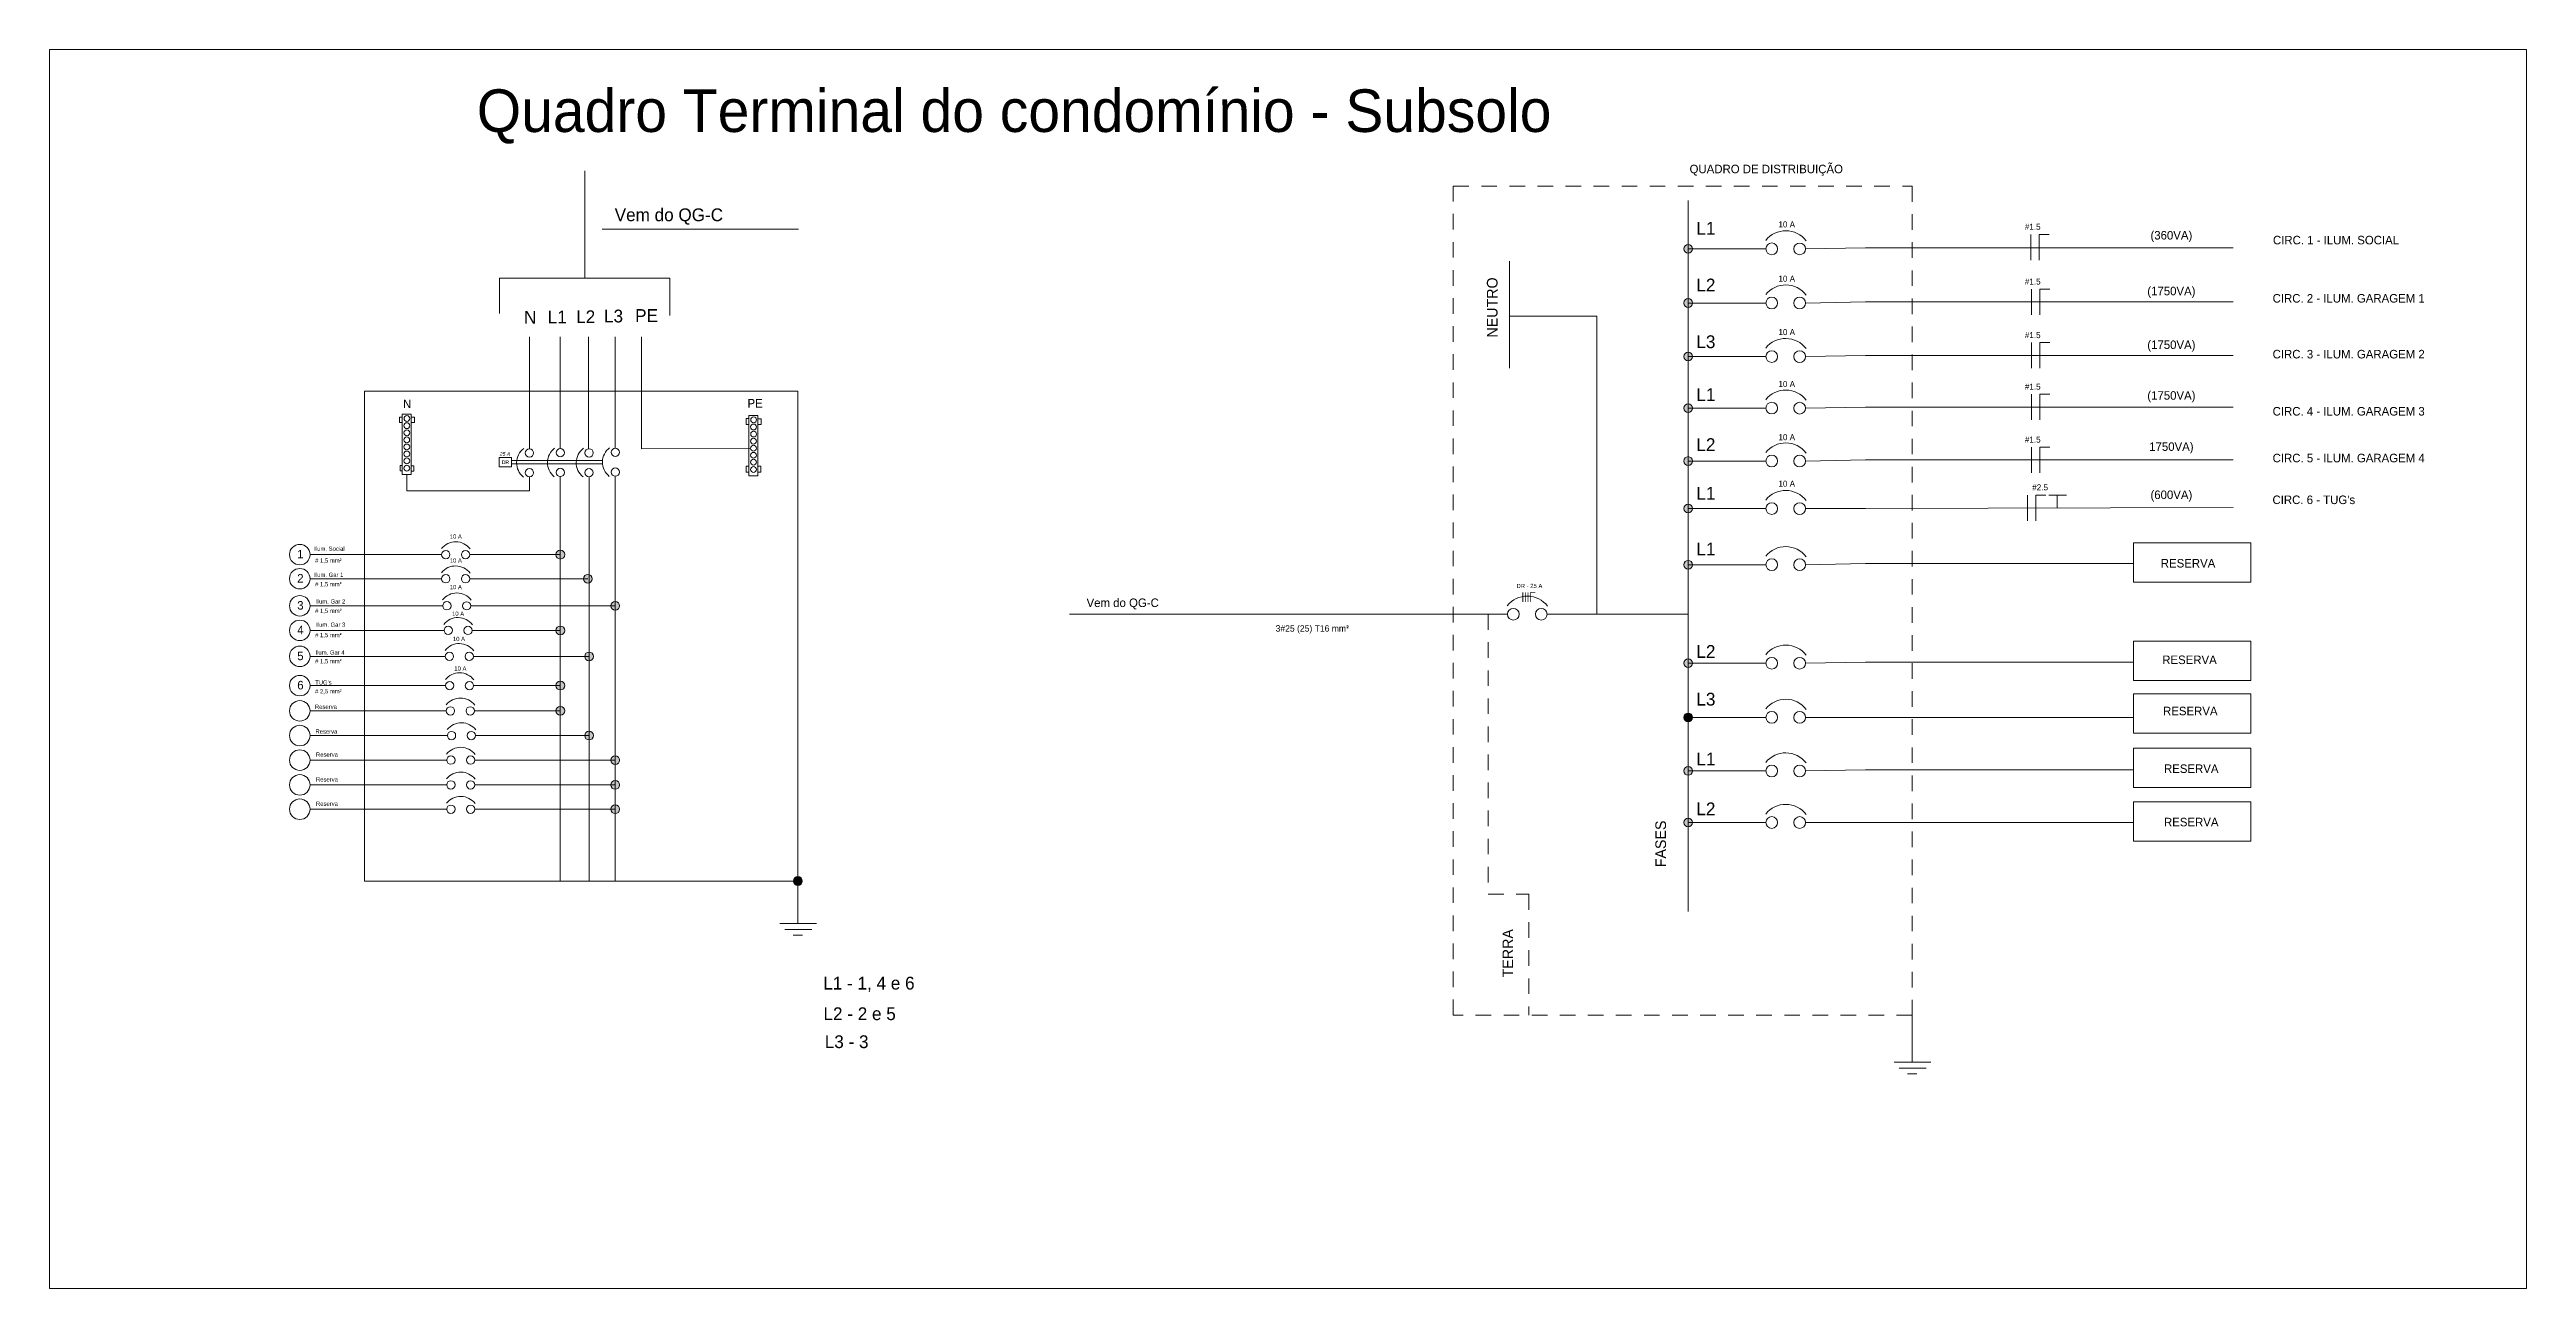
# Model space of a CAD drawing. Header units: millimetres. Extents: x 178 to 457, y 838 to 920.
# Drawn here: x 178.19 to 198.04, y 890.24 to 900.18 of the extents above; entities that cross this region are included whole.
import ezdxf

# ---------------------------------------------------------------- set-up
doc = ezdxf.new("R2010")
doc.units = ezdxf.units.MM
doc.linetypes.add('DASHED', pattern=[0.75, 0.5, -0.25])
doc.linetypes.add('DASHED2', pattern=[0.375, 0.25, -0.125])
doc.layers.add('Unifilar', color=255, linetype='Continuous')

msp = doc.modelspace()

# ---------------------------------------------------------------- texts
at = {"layer": 'Unifilar', "color": 7, "lineweight": 5, "true_color": 0xffffff, "attachment_point": 1}
for s, width, heights, insert, char_height in [('Quadro Terminal do condomínio - Subsolo', 12.694108215, [0.6510979], (181.6115209, 899.856972), 0.341898442), ('\\pxqc;QUADRO DE DISTRIBUIÇÃO', 1.877081336, [0.0878725], (191.0102672, 899.2525552), 0.068379688), ('Vem do QG-C', 1.744831568, [0.0249249], (182.7169772, 898.9022473), 0.102569533), ('L1 ', 0.49046908, [0.0249249], (191.3886468, 898.7943158), 0.10256953), ('10 A', 0.49046908, [0.0249249], (192.0463026, 898.7983317), 0.04850128), ('#1.5', 0.49046908, [0.0249249], (194.0219787, 898.779403), 0.04850128), ('\\pxqc;(360VA)', 1.000254183, [0.0468782], (194.6965353, 898.7211861), 0.068379688), ('\\pxqc;CIRC. 1 - ILUM. SOCIAL', 1.550598349, [0.0468782], (195.7412488, 898.6823503), 0.068379688), ('L2 ', 0.49046908, [0.0249249], (191.3886468, 898.3394378), 0.10256953), ('10 A', 0.49046908, [0.0249249], (192.0463026, 898.3631003), 0.04850128), ('#1.5', 0.49046908, [0.0249249], (194.0219787, 898.3400708), 0.04850128), ('\\pxqc;(1750VA)', 1.000254183, [0.0468782], (194.6965353, 898.2740695), 0.068379688), ('\\pxqc;CIRC. 2 - ILUM. GARAGEM 1', 1.687982696, [0.0094776], (195.7738023, 898.2155574), 0.068379688), ('N', 0.49046908, [0.0249249], (181.9898405, 898.0805365), 0.1025695), ('L1', 0.49046908, [0.0249249], (182.1803639, 898.0830949), 0.10256953), ('L2', 0.49046908, [0.0249249], (182.4081727, 898.0850261), 0.10256953), ('L3', 0.49046908, [0.0249249], (182.6315676, 898.0906945), 0.10256953), ('PE', 0.49046908, [0.0249249], (182.8806001, 898.0944818), 0.10256953), ('10 A', 0.49046908, [0.0249249], (192.0463026, 897.9347924), 0.04850128), ('L3 ', 0.49046908, [0.0249249], (191.3886468, 897.8846347), 0.10256953), ('#1.5', 0.49046908, [0.0249249], (194.0219787, 897.910551), 0.04850128), ('\\pxqc;(1750VA)', 1.000254183, [0.0468782], (194.6965353, 897.8432135), 0.068379688), ('\\pxqc;CIRC. 3 - ILUM. GARAGEM 2', 1.687982696, [0.0094776], (195.7738023, 897.7677808), 0.068379688), ('N', 0.49046908, [0.0249249], (181.0200867, 897.3692391), 0.0683797), ('PE', 0.49046908, [0.0249249], (183.7818224, 897.3740673), 0.06837969), ('L1 ', 0.49046908, [0.0249249], (191.3886468, 897.4608133), 0.10256953), ('10 A', 0.49046908, [0.0249249], (192.0463026, 897.5186085), 0.04850128), ('#1.5', 0.49046908, [0.0249249], (194.0219787, 897.4971584), 0.04850128), ('\\pxqc;(1750VA)', 1.000254183, [0.0468782], (194.6965353, 897.4367431), 0.068379688), ('\\pxqc;CIRC. 4 - ILUM. GARAGEM 3', 1.687982696, [0.0094776], (195.7738023, 897.309768), 0.068379688), ('{\\fArial|b0|i1|c0|p34;25 A}', 0.112736321, [0.0249249], (181.7953327, 896.9477855), 0.029428145), ('L2 ', 0.49046908, [0.0249249], (191.3886468, 897.05949), 0.10256953), ('10 A', 0.49046908, [0.0249249], (192.0463026, 897.0920423), 0.04850128), ('#1.5', 0.49046908, [0.0249249], (194.0219787, 897.073006), 0.04850128), ('\\pxqc;1750VA)', 1.000254183, [0.0468782], (194.6965353, 897.0262093), 0.068379688), ('\\pxqc;CIRC. 5 - ILUM. GARAGEM 4', 1.687982696, [0.0094776], (195.7738023, 896.9346371), 0.068379688), ('DR', 0.49046908, [0.0249249], (181.8109705, 896.8817586), 0.02942814), ('L1 ', 0.49046908, [0.0249249], (191.3886468, 896.6695731), 0.10256953), ('10 A', 0.49046908, [0.0249249], (192.0463026, 896.7191402), 0.04850128), ('#2.5', 0.49046908, [0.0249249], (194.0810332, 896.6896708), 0.04850128), ('\\pxqc;(600VA)', 1.000254183, [0.0468782], (194.6965353, 896.6400646), 0.068379688), ("\\pxqc;CIRC. 6 - TUG's", 0.953596063, [0.1102787], (195.8616366, 896.5998223), 0.068379688), ('1', 0.49046908, [0.0249249], (180.1721179, 896.1640752), 0.0683797), ('Ilum. Social', 0.49046908, [0.0249249], (180.3085423, 896.1907874), 0.034189844), ('10 A', 0.49046908, [0.0249249], (181.3948078, 896.2879129), 0.03418984), ('L1 ', 0.49046908, [0.0249249], (191.3886468, 896.222152), 0.10256953), ('2', 0.49046908, [0.0249249], (180.1721179, 895.9707474), 0.0683797), ('Ilum. Gar 1', 0.49046908, [0.0249249], (180.3085423, 895.9815555), 0.034189844), ('# 1,5 mm²', 0.49046908, [0.0249249], (180.3150437, 896.0960035), 0.03418984), ('10 A', 0.49046908, [0.0249249], (181.3948078, 896.0960736), 0.03418984), ('\\pxqc;RESERVA', 1.083632803, [0.0094776], (194.7883126, 896.0911998), 0.068379688), ('3', 0.49046908, [0.0249249], (180.1721179, 895.753542), 0.0683797), ('# 1,5 mm{\\fISOCPEUR|b0|i0|c0|p34;²}', 0.49046908, [0.0249249], (180.3150437, 895.9059054), 0.034189844), ('Ilum. Gar 2', 0.49046908, [0.0249249], (180.3236531, 895.7676229), 0.034189844), ('10 A', 0.49046908, [0.0249249], (181.3948078, 895.88316), 0.03418984), ('\\pxqc;Vem do QG-C', 1.014360067, [0.0878725], (186.2823542, 895.7741703), 0.068379688), ('DR - 25 A', 0.49046908, [0.0249249], (189.9463957, 895.8918659), 0.03418984), ('4', 0.49046908, [0.0249249], (180.1721179, 895.5566024), 0.0683797), ('# 1,5 mm{\\fISOCPEUR|b0|i0|c0|p34;²}', 0.49046908, [0.0249249], (180.3150437, 895.6925216), 0.034189844), ('Ilum. Gar 3', 0.49046908, [0.0249249], (180.3240245, 895.5816347), 0.034189844), ('10 A', 0.49046908, [0.0249249], (181.4131751, 895.6696161), 0.03418984), ('3#25 (25) T16 mm{\\fISOCPEUR|b0|i0|c0|p34;²}', 1.214119545, [0.0249249], (188.0157176, 895.5599379), 0.051284766), ('5', 0.49046908, [0.0249249], (180.1721179, 895.3481505), 0.0683797), ('# 1,5 mm{\\fISOCPEUR|b0|i0|c0|p34;²}', 0.49046908, [0.0249249], (180.3150437, 895.4984207), 0.034189844), ('Ilum. Gar 4', 0.49046908, [0.0249249], (180.3183733, 895.3586481), 0.034189844), ('10 A', 0.49046908, [0.0249249], (181.4200318, 895.4672797), 0.03418984), ('L2', 0.49046908, [0.0249249], (191.3886468, 895.4005971), 0.10256953), ('# 1,5 mm{\\fISOCPEUR|b0|i0|c0|p34;²}', 0.49046908, [0.0249249], (180.3150437, 895.2887294), 0.034189844), ('10 A', 0.49046908, [0.0249249], (181.4313648, 895.2307103), 0.03418984), ('\\pxqc;RESERVA', 1.114212693, [0.0094776], (194.7847102, 895.3168556), 0.068379688), ('6', 0.49046908, [0.0249249], (180.1721179, 895.1137141), 0.0683797), ('# 2,5 mm²', 0.49046908, [0.0249249], (180.3150437, 895.0472166), 0.03418984), ("TUG's", 0.49046908, [0.0249249], (180.3157166, 895.1177954), 0.03418984), ('L3 ', 0.49046908, [0.0249249], (191.3886468, 895.018302), 0.10256953), ('Reserva', 0.49046908, [0.0249249], (180.3140732, 894.9229406), 0.03418984), ('\\pxqc;RESERVA', 1.110748913, [0.0094776], (194.7929246, 894.9063109), 0.068379688), ('Reserva', 0.49046908, [0.0249249], (180.3180725, 894.7248781), 0.03418984), ('Reserva', 0.49046908, [0.0249249], (180.3223906, 894.5396626), 0.03418984), ('L1 ', 0.49046908, [0.0249249], (191.3886468, 894.538895), 0.10256953), ('\\pxqc;RESERVA', 1.117476746, [0.0094776], (194.7971389, 894.4438589), 0.068379688), ('Reserva', 0.49046908, [0.0249249], (180.3223906, 894.340806), 0.03418984), ('Reserva', 0.49046908, [0.0249249], (180.3223906, 894.1457019), 0.03418984), ('L2 ', 0.49046908, [0.0249249], (191.3886468, 894.1389431), 0.10256953), ('\\pxqc;RESERVA', 1.117476746, [0.0094776], (194.7971389, 894.0157464), 0.068379688), ('L1 - 1, 4 e 6', 3.344974523, [0], (184.3891189, 892.7413947), 0.102569533), ('L2 - 2 e 5', 3.02681262, [0.0249249], (184.3909616, 892.4961475), 0.10256953), ('L3 - 3', 3.486608823, [0.0249249], (184.4012399, 892.271803), 0.10256953)]:
    msp.add_mtext_dynamic_manual_height_columns(s, width=width, gutter_width=3.0654318, heights=heights, dxfattribs=dict(at, insert=insert, char_height=char_height))
at = {"layer": 'Unifilar', "color": 7, "lineweight": 5, "true_color": 0xffffff, "char_height": 0.08547461, "attachment_point": 1, "rotation": 90}
for s, width, insert in [('\\pxqc;NEUTRO', 0.714614359, (189.709094, 897.7505458)), ('\\pxqc;FASES', 0.308453029, (191.0596558, 893.6523793)), ('\\pxqc,t0;TERRA', 0.555182836, (189.8343653, 892.6519113))]:
    msp.add_mtext_dynamic_manual_height_columns(s, width=width, gutter_width=3.0654318, heights=[0.0094776], dxfattribs=dict(at, insert=insert))

# ---------------------------------------------------------------- hatches: boundary and pattern name
at = {"layer": 'Unifilar', "lineweight": 5, "true_color": 0xffffff}
h = msp.add_hatch(color=7, dxfattribs=at)
h.dxf.hatch_style = 1
edge = h.paths.add_edge_path()
edge.add_arc((191.3223397, 898.5779844), 0.0350053, 0, 360)
edge = h.paths.add_edge_path()
edge.add_arc((191.3223397, 898.1437086), 0.0350053, 0, 360)
edge = h.paths.add_edge_path()
edge.add_arc((191.3223397, 897.7141887), 0.0350053, 0, 360)
edge = h.paths.add_edge_path()
edge.add_arc((191.3223397, 897.3007962), 0.0350053, 0, 360)
edge = h.paths.add_edge_path()
edge.add_arc((191.3223397, 896.8766438), 0.0350053, 0, 360)
edge = h.paths.add_edge_path()
edge.add_arc((191.3223397, 896.4954558), 0.0350053, 0, 360)
edge = h.paths.add_edge_path()
edge.add_arc((191.3223397, 896.0452688), 0.0350053, 0, 360)
h = msp.add_hatch(color=7, dxfattribs=at)
h.dxf.hatch_style = 1
edge = h.paths.add_edge_path()
edge.add_arc((182.2811191, 896.1260045), 0.0350053, 0, 360)
edge = h.paths.add_edge_path()
edge.add_arc((182.5014897, 895.9326767), 0.0350053, 0, 360)
edge = h.paths.add_edge_path()
edge.add_arc((182.7218602, 895.7154713), 0.0350053, 0, 360)
edge = h.paths.add_edge_path()
edge.add_arc((182.2811191, 895.5185317), 0.0350053, 0, 360)
edge = h.paths.add_edge_path()
edge.add_arc((182.5113802, 895.3100797), 0.0350053, 0, 360)
edge = h.paths.add_edge_path()
edge.add_arc((182.2811191, 895.0756434), 0.0350053, 0, 360)
edge = h.paths.add_edge_path()
edge.add_arc((182.2811191, 894.8731859), 0.0350053, 0, 360)
edge = h.paths.add_edge_path()
edge.add_arc((182.5113802, 894.6749421), 0.0350053, 0, 360)
edge = h.paths.add_edge_path()
edge.add_arc((182.7218602, 894.4783235), 0.0350053, 0, 360)
edge = h.paths.add_edge_path()
edge.add_arc((182.7218602, 894.2794669), 0.0350053, 0, 360)
edge = h.paths.add_edge_path()
edge.add_arc((182.7218602, 894.0843628), 0.0350053, 0, 360)
h = msp.add_hatch(color=7, dxfattribs=at)
h.dxf.hatch_style = 1
edge = h.paths.add_edge_path()
edge.add_arc((191.3223397, 895.2553941), 0.0350053, 0, 360)
edge = h.paths.add_edge_path()
edge.add_arc((191.3223397, 894.3915985), 0.0350053, 0, 360)
edge = h.paths.add_edge_path()
edge.add_arc((191.3223397, 893.9782059), 0.0350053, 0, 360)
h = msp.add_hatch(color=7, dxfattribs=at)
h.dxf.hatch_style = 1
edge = h.paths.add_edge_path()
edge.add_arc((191.3223397, 894.8211183), 0.0350053, 0, 360)
h = msp.add_hatch(color=7, dxfattribs=at)
h.dxf.hatch_style = 1
edge = h.paths.add_edge_path()
edge.add_arc((184.1858818, 893.5089848), 0.0350053, 0, 360)

# ---------------------------------------------------------------- linework, layer by layer
at = {"layer": 'Unifilar', "color": 7, "lineweight": 5, "true_color": 0xffffff}
for p, q in [((198.0431871, 900.1763273), (178.1863021, 900.1763273)), ((178.1863021, 890.2416633), (178.1863021, 900.1763273)), ((198.0431871, 890.2416633), (198.0431871, 900.1763273)), ((182.4763753, 898.3439516), (182.4763753, 899.2027907)), ((191.3223397, 895.6479515), (191.3223397, 898.9646925)), ((182.6152854, 898.7364773), (184.191497, 898.7364773)), ((191.9458757, 898.5779844), (191.3223397, 898.5779844)), ((192.2636823, 898.5777499), (192.745167, 898.5869562)), ((192.745167, 898.5869562), (195.6909923, 898.5869562)), ((194.0708098, 898.6939992), (194.0708098, 898.487858)), ((194.1378256, 898.6939992), (194.1378256, 898.487858)), ((194.1378256, 898.6939992), (194.2172042, 898.6939992)), ((181.7944609, 898.2099916), (181.7944609, 898.3439516)), ((181.7944609, 898.3439516), (183.1582897, 898.3439516)), ((183.1582897, 898.3439516), (183.1582897, 898.2178671)), ((189.8908322, 898.0380582), (189.8908322, 898.4779618)), ((181.7944609, 898.2099916), (181.7944609, 898.0603054)), ((183.1582897, 898.2178671), (183.1582897, 898.0445292)), ((191.9458757, 898.1437086), (191.3223397, 898.1437086)), ((192.2636823, 898.1434742), (192.745167, 898.1526804)), ((192.745167, 898.1526804), (195.6909923, 898.1526804)), ((194.074881, 898.255751), (194.074881, 898.0496098)), ((194.1418968, 898.255751), (194.1418968, 898.0496098)), ((194.1418968, 898.255751), (194.2212754, 898.255751)), ((190.5912198, 898.0380582), (189.8908322, 898.0380582)), ((189.8908322, 898.0380582), (189.8908322, 897.6225338)), ((190.5912198, 895.6479515), (190.5912198, 898.0380582)), ((182.0333864, 897.8712164), (182.0333864, 897.0419734)), ((182.279832, 897.8712164), (182.279832, 897.0419734)), ((182.5060469, 897.8712164), (182.5060469, 897.0419734)), ((182.7205322, 897.8712164), (182.7205322, 897.0419734)), ((182.9320339, 897.8712164), (182.9320339, 897.0419734)), ((194.074881, 897.8262311), (194.074881, 897.6200899)), ((194.1418968, 897.8262311), (194.1418968, 897.6200899)), ((194.1418968, 897.8262311), (194.2212754, 897.8262311)), ((191.9458757, 897.7141887), (191.3223397, 897.7141887)), ((192.2636823, 897.7139543), (192.745167, 897.7231605)), ((192.745167, 897.7231605), (195.6909923, 897.7231605)), ((184.1858818, 897.436304), (180.7121849, 897.436304)), ((180.7121849, 896.9583769), (180.7121849, 897.436304)), ((184.1858818, 893.5089848), (184.1858818, 897.436304)), ((194.074881, 897.4128386), (194.074881, 897.2066974)), ((194.1418968, 897.4128386), (194.1418968, 897.2066974)), ((194.1418968, 897.4128386), (194.2212754, 897.4128386)), ((181.0130357, 897.2286546), (180.9927977, 897.2286546)), ((180.9927977, 897.2286546), (180.9927977, 897.1848624)), ((180.9927977, 897.1848624), (181.0130357, 897.1848624)), ((181.0130357, 897.2041877), (181.0130357, 897.2531216)), ((181.0130357, 897.2531216), (181.086152, 897.2531216)), ((181.0130357, 897.2041877), (181.0130357, 896.7694257)), ((181.086152, 896.7694257), (181.086152, 897.2531216)), ((181.086152, 897.2278018), (181.1109526, 897.2278018)), ((181.1109526, 897.1848624), (181.086152, 897.1848624)), ((181.1109526, 897.2278018), (181.1109526, 897.1848624)), ((183.7925907, 897.2181956), (183.7719514, 897.2181956)), ((183.7719514, 897.2181956), (183.7719514, 897.1694373)), ((183.7719514, 897.1694373), (183.7925907, 897.1694373)), ((183.7925907, 897.1937287), (183.7925907, 897.2426626)), ((183.7925907, 897.2426626), (183.8657069, 897.2426626)), ((183.7925907, 897.1937287), (183.7925907, 896.7589668)), ((183.8657069, 896.7589668), (183.8657069, 897.2426626)), ((183.8657069, 897.216139), (183.8917411, 897.216139)), ((183.8917411, 897.1694373), (183.8657069, 897.1694373)), ((183.8917411, 897.216139), (183.8917411, 897.1694373)), ((191.9458757, 897.3007962), (191.3223397, 897.3007962)), ((192.2636823, 897.3005618), (192.745167, 897.309768)), ((192.745167, 897.309768), (195.6909923, 897.309768)), ((180.7121849, 896.9583769), (180.7121849, 893.5089848)), ((182.0333864, 897.0419734), (182.0334563, 896.9747166)), ((182.279832, 897.0419734), (182.2807929, 896.9769452)), ((182.5060469, 897.0419734), (182.5060469, 896.9750121)), ((182.7205322, 897.0419734), (182.7205322, 896.979875)), ((182.9320339, 897.0419734), (182.9320339, 896.9749586)), ((182.9320339, 896.9749586), (183.8065611, 896.9791576)), ((194.074881, 896.9886862), (194.074881, 896.782545)), ((194.1418968, 896.9886862), (194.1418968, 896.782545)), ((194.1418968, 896.9886862), (194.2212754, 896.9886862)), ((181.0130357, 896.8403686), (180.9961082, 896.8403686)), ((180.9961082, 896.8403686), (180.9961082, 896.7972285)), ((180.9961082, 896.7972285), (181.0130357, 896.7972285)), ((181.0130357, 896.7694257), (181.086152, 896.7694257)), ((181.0495938, 896.7694257), (181.0495938, 896.6389144)), ((181.086152, 896.8394406), (181.10613, 896.8394406)), ((181.10613, 896.7963005), (181.086152, 896.7963005)), ((181.10613, 896.8394406), (181.10613, 896.7963005)), ((181.8890748, 896.9044486), (181.7907856, 896.9044486)), ((181.7907856, 896.8314177), (181.7907856, 896.9044486)), ((181.8890748, 896.8314177), (181.7907856, 896.8314177)), ((181.8890748, 896.8921869), (181.8890748, 896.9044486)), ((181.8890748, 896.8819788), (181.8890748, 896.8921869)), ((182.619043, 896.8819788), (181.8890748, 896.8819788)), ((181.8890748, 896.8819788), (181.8890748, 896.8549911)), ((182.6190337, 896.8549911), (181.8890748, 896.8549911)), ((181.8890748, 896.8549911), (181.8890748, 896.8436794)), ((181.8890748, 896.8436794), (181.8890748, 896.8314177)), ((182.0333249, 896.7496442), (182.0333249, 896.6389144)), ((182.2811191, 896.7518765), (182.2811191, 893.5089848)), ((182.5113802, 896.7503967), (182.5113802, 893.5089848)), ((182.6190337, 896.8549911), (182.6195585, 896.8549911)), ((182.619043, 896.8819788), (182.6197762, 896.8819788)), ((182.7218602, 896.7548361), (182.7218602, 893.5089848)), ((183.7719514, 896.7886256), (183.7719514, 896.8341233)), ((183.7719514, 896.8341233), (183.7925907, 896.8341233)), ((183.7925907, 896.7886256), (183.7719514, 896.7886256)), ((183.7925907, 896.7589668), (183.8657069, 896.7589668)), ((183.8893706, 896.8365312), (183.8657069, 896.8365312)), ((183.8657069, 896.7862429), (183.8893706, 896.7862429)), ((183.8893706, 896.7862429), (183.8893706, 896.8365312)), ((191.9458757, 896.8766438), (191.3223397, 896.8766438)), ((192.2636823, 896.8764093), (192.745167, 896.8856156)), ((192.745167, 896.8856156), (195.6909923, 896.8856156)), ((182.0333249, 896.6389144), (181.0495938, 896.6389144)), ((194.043596, 896.6025592), (194.043596, 896.3964181)), ((194.1106118, 896.6025592), (194.1106118, 896.3964181)), ((194.1106118, 896.6025592), (194.1899904, 896.6025592)), ((194.2815283, 896.6025592), (194.2136677, 896.6025592)), ((194.2815283, 896.4994887), (194.2815283, 896.6025592)), ((194.2815283, 896.6025592), (194.3560954, 896.6025592)), ((191.9458757, 896.4954558), (191.3223397, 896.4954558)), ((192.2636823, 896.4952214), (192.745167, 896.4952214)), ((192.745167, 896.4952214), (195.6909923, 896.5044276)), ((194.8925987, 896.0542406), (194.8925987, 896.2211089)), ((194.8925987, 896.2211089), (195.8326065, 896.2211089)), ((195.8326065, 896.2211089), (195.8326065, 895.9057849)), ((181.3298834, 896.1261705), (180.2744323, 896.1261705)), ((181.5549557, 896.1260045), (182.2811191, 896.1260045)), ((191.9458757, 896.0452688), (191.3223397, 896.0452688)), ((192.2636823, 896.0450344), (192.745167, 896.0542406)), ((192.745167, 896.0542406), (194.8925987, 896.0542406)), ((194.8925987, 896.0542406), (194.8925987, 895.9057849)), ((181.3298016, 895.9328427), (180.2744323, 895.9328427)), ((181.554874, 895.9326767), (182.2811191, 895.9326767)), ((182.2811191, 895.9326767), (182.5014897, 895.9326767)), ((195.8326065, 895.9057849), (194.8925987, 895.9057849)), ((181.3385886, 895.7156373), (180.2744323, 895.7156373)), ((181.563661, 895.7154713), (182.7218602, 895.7154713)), ((187.7390136, 895.6484205), (186.3639973, 895.6484205)), ((187.7390136, 895.6484205), (188.7378009, 895.648186)), ((188.7378009, 895.648186), (189.8739868, 895.648186)), ((190.1917933, 895.6479515), (191.3223397, 895.6479515)), ((191.3223397, 895.6479515), (191.3223397, 893.265167)), ((181.3489696, 895.5186977), (180.2744323, 895.5186977)), ((181.574042, 895.5185317), (182.2811191, 895.5185317)), ((194.8925987, 895.2643659), (194.8925987, 895.4312342)), ((194.8925987, 895.4312342), (195.8326065, 895.4312342)), ((195.8326065, 895.4312342), (195.8326065, 895.1159101)), ((181.359228, 895.3102458), (180.2744323, 895.3102458)), ((181.5843003, 895.3100797), (182.2811191, 895.3100797)), ((182.2811191, 895.3100797), (182.5113802, 895.3100797)), ((191.9458757, 895.2553941), (191.3223397, 895.2553941)), ((192.2636823, 895.2551596), (192.745167, 895.2643659)), ((192.745167, 895.2643659), (194.8925987, 895.2643659)), ((194.8925987, 895.2643659), (194.8925987, 895.1159101)), ((181.3605767, 895.0758094), (180.2744323, 895.0758094)), ((181.585649, 895.0756434), (182.2811191, 895.0756434)), ((195.8326065, 895.1159101), (194.8925987, 895.1159101)), ((194.8925987, 894.843706), (194.8925987, 895.0105743)), ((194.8925987, 895.0105743), (195.8326065, 895.0105743)), ((195.8326065, 895.0105743), (195.8326065, 894.6952502)), ((181.3671158, 894.873352), (180.2744323, 894.873352)), ((181.5921882, 894.8731859), (182.2811191, 894.8731859)), ((191.9458757, 894.8211183), (191.3223397, 894.8211183)), ((192.2636823, 894.8208839), (192.745167, 894.8208839)), ((192.745167, 894.8208839), (194.8925987, 894.8208839)), ((194.8925987, 894.843706), (194.8925987, 894.6952502)), ((181.3754942, 894.6751081), (180.2744323, 894.6751081)), ((181.6005666, 894.6749421), (182.5113802, 894.6749421)), ((195.8326065, 894.6952502), (194.8925987, 894.6952502)), ((194.8925987, 894.4060839), (194.8925987, 894.5729522)), ((194.8925987, 894.5729522), (195.8326065, 894.5729522)), ((195.8326065, 894.5729522), (195.8326065, 894.2576281)), ((181.370222, 894.4784896), (180.2744323, 894.4784896)), ((181.5952943, 894.4783235), (182.7218602, 894.4783235)), ((191.9458757, 894.3915985), (191.3223397, 894.3915985)), ((192.2636823, 894.391364), (192.745167, 894.4005703)), ((192.745167, 894.4005703), (194.8925987, 894.4005703)), ((194.8925987, 894.4060839), (194.8925987, 894.2576281)), ((181.370222, 894.2796329), (180.2744323, 894.2796329)), ((181.5952943, 894.2794669), (182.7218602, 894.2794669)), ((195.8326065, 894.2576281), (194.8925987, 894.2576281)), ((181.370222, 894.0845289), (180.2744323, 894.0845289)), ((181.5952943, 894.0843628), (182.7218602, 894.0843628)), ((191.9458757, 893.9782059), (191.3223397, 893.9782059)), ((192.2636823, 893.9779715), (192.745167, 893.9779715)), ((192.745167, 893.9779715), (194.8925987, 893.9779715)), ((194.8925987, 893.9779715), (194.8925987, 894.1448398)), ((194.8925987, 894.1448398), (195.8326065, 894.1448398)), ((194.8925987, 893.9779715), (194.8925987, 893.8295157)), ((195.8326065, 894.1448398), (195.8326065, 893.8295157)), ((195.8326065, 893.8295157), (194.8925987, 893.8295157)), ((180.7121849, 893.5089848), (184.1858818, 893.5089848)), ((184.1858818, 893.5439901), (184.1858818, 893.1690146)), ((184.0399531, 893.1690146), (184.3353138, 893.1690146)), ((184.0810248, 893.1208317), (184.2983181, 893.1208317)), ((184.1490837, 893.0748298), (184.2235833, 893.0748298)), ((193.1188615, 892.4326384), (193.1188615, 892.0576628)), ((192.9729327, 892.0576628), (193.2682935, 892.0576628)), ((193.0140045, 892.0094799), (193.2312978, 892.0094799)), ((193.0820634, 891.963478), (193.156563, 891.963478)), ((178.1863021, 890.2416633), (198.0431871, 890.2416633))]:
    msp.add_line(p, q, dxfattribs=at)
at = {"layer": 'Unifilar', "color": 7, "linetype": 'DASHED', "lineweight": 5, "ltscale": 0.25, "true_color": 0xffffff}
for p, q in [((189.7192176, 895.648186), (189.7192176, 893.4031059)), ((189.7192176, 893.4031059), (190.0459316, 893.4031059)), ((190.0459316, 893.4031059), (190.0459316, 892.4326384))]:
    msp.add_line(p, q, dxfattribs=at)
at = {"layer": 'Unifilar', "color": 7, "linetype": 'DASHED2', "lineweight": 5, "ltscale": 0.5, "true_color": 0xffffff}
msp.add_lwpolyline([(193.1188615, 892.4326384), (189.439716, 892.4326384), (189.439716, 899.0804715), (193.1188615, 899.0804715)], close=True, dxfattribs=at)
at = {"layer": 'Unifilar', "color": 7, "lineweight": 5, "true_color": 0xffffff, "const_width": 0.0055939}
for points in [[(189.9973738, 895.8245402), (189.9973817, 895.7462254)], [(190.0181174, 895.8245383), (190.0181253, 895.7462234)], [(190.0376474, 895.8245402), (190.0376553, 895.7462254)], [(190.0551266, 895.8217458), (190.0980133, 895.8217502)], [(190.0579239, 895.8189492), (190.0579312, 895.7462282)]]:
    msp.add_lwpolyline(points, dxfattribs=at)
at = {"layer": 'Unifilar', "color": 7, "lineweight": 5, "true_color": 0xffffff}
for centre, radius in [((191.3223397, 898.5779844), 0.0350053), ((191.9929221, 898.5779844), 0.0470464), ((192.2166359, 898.5777499), 0.0470464), ((191.3223397, 898.1437086), 0.0350053), ((191.9929221, 898.1437086), 0.0470464), ((192.2166359, 898.1434742), 0.0470464), ((191.3223397, 897.7141887), 0.0350053), ((191.9929221, 897.7141887), 0.0470464), ((192.2166359, 897.7139543), 0.0470464), ((191.3223397, 897.3007962), 0.0350053), ((191.9929221, 897.3007962), 0.0470464), ((192.2166359, 897.3005618), 0.0470464), ((181.0507586, 897.1600819), 0.0233441), ((181.0513308, 897.2175184), 0.0233441), ((183.8303136, 897.1496229), 0.0233441), ((183.8308858, 897.2070595), 0.0233441), ((181.0499004, 897.0462121), 0.0233441), ((181.0501047, 896.9333205), 0.0233441), ((181.0503499, 896.9897287), 0.0233441), ((181.0512082, 897.1032223), 0.0233441), ((182.033491, 896.9413981), 0.0333185), ((182.2812852, 896.9436303), 0.0333185), ((182.5115462, 896.9421505), 0.0333185), ((182.7220263, 896.94659), 0.0333185), ((183.8294553, 897.0357532), 0.0233441), ((183.8296597, 896.9228615), 0.0233441), ((183.8299049, 896.9792697), 0.0233441), ((183.8307632, 897.0927633), 0.0233441), ((181.0504317, 896.8779156), 0.0233441), ((181.0504317, 896.8191999), 0.0233441), ((182.0333249, 896.7829628), 0.0333185), ((182.2811191, 896.785195), 0.0333185), ((182.5113802, 896.7837152), 0.0333185), ((182.7218602, 896.7881546), 0.0333185), ((183.8299866, 896.8674566), 0.0233441), ((183.8299866, 896.8087409), 0.0233441), ((191.3223397, 896.8766438), 0.0350053), ((191.9929221, 896.8766438), 0.0470464), ((192.2166359, 896.8764093), 0.0470464), ((191.9929221, 896.4954558), 0.0470464), ((192.2166359, 896.4952214), 0.0470464), ((191.3223397, 896.4954558), 0.0350053), ((180.192238, 896.1261705), 0.0821943), ((181.3632019, 896.1261705), 0.0333185), ((181.5216372, 896.1260045), 0.0333185), ((182.2811191, 896.1260045), 0.0350053), ((180.192238, 895.9328427), 0.0821943), ((181.3631201, 895.9328427), 0.0333185), ((181.5215555, 895.9326767), 0.0333185), ((182.5014897, 895.9326767), 0.0350053), ((191.3223397, 896.0452688), 0.0350053), ((191.9929221, 896.0452688), 0.0470464), ((192.2166359, 896.0450344), 0.0470464), ((180.192238, 895.7156373), 0.0821943), ((181.3719072, 895.7156373), 0.0333185), ((181.5303425, 895.7154713), 0.0333185), ((182.7218602, 895.7154713), 0.0350053), ((180.192238, 895.5186977), 0.0821943), ((181.3822881, 895.5186977), 0.0333185), ((181.5407235, 895.5185317), 0.0333185), ((182.2811191, 895.5185317), 0.0350053), ((189.9210332, 895.648186), 0.0470464), ((190.1447469, 895.6479515), 0.0470464), ((180.192238, 895.3102458), 0.0821943), ((180.192238, 895.0758094), 0.0821943), ((181.3925465, 895.3102458), 0.0333185), ((181.5509818, 895.3100797), 0.0333185), ((182.5113802, 895.3100797), 0.0350053), ((191.3223397, 895.2553941), 0.0350053), ((191.9929221, 895.2553941), 0.0470464), ((192.2166359, 895.2551596), 0.0470464), ((180.192238, 894.873352), 0.0821943), ((181.3938952, 895.0758094), 0.0333185), ((181.5523305, 895.0756434), 0.0333185), ((182.2811191, 895.0756434), 0.0350053), ((180.192238, 894.6751081), 0.0821943), ((181.4004344, 894.873352), 0.0333185), ((181.5588697, 894.8731859), 0.0333185), ((182.2811191, 894.8731859), 0.0350053), ((191.3223397, 894.8211183), 0.0350053), ((191.9929221, 894.8211183), 0.0470464), ((192.2166359, 894.8208839), 0.0470464), ((180.192238, 894.4784896), 0.0821943), ((181.4088127, 894.6751081), 0.0333185), ((181.567248, 894.6749421), 0.0333185), ((182.5113802, 894.6749421), 0.0350053), ((180.192238, 894.2796329), 0.0821943), ((181.4035405, 894.4784896), 0.0333185), ((181.5619758, 894.4783235), 0.0333185), ((182.7218602, 894.4783235), 0.0350053), ((191.3223397, 894.3915985), 0.0350053), ((191.9929221, 894.3915985), 0.0470464), ((192.2166359, 894.391364), 0.0470464), ((180.192238, 894.0845289), 0.0821943), ((181.4035405, 894.2796329), 0.0333185), ((181.5619758, 894.2794669), 0.0333185), ((182.7218602, 894.2794669), 0.0350053), ((181.4035405, 894.0845289), 0.0333185), ((181.5619758, 894.0843628), 0.0333185), ((182.7218602, 894.0843628), 0.0350053), ((191.3223397, 893.9782059), 0.0350053), ((191.9929221, 893.9782059), 0.0470464), ((192.2166359, 893.9779715), 0.0470464), ((184.1858818, 893.5089848), 0.0350053)]:
    msp.add_circle(centre, radius, dxfattribs=at)
for centre, radius, start, end in [((192.1047044, 898.5183333), 0.2048441, 37.18546741, 141.5135363), ((192.1047044, 898.0840576), 0.2048441, 37.18546741, 141.5135363), ((192.1047044, 897.6545377), 0.2048441, 37.18546741, 141.5135363), ((192.1047044, 897.2411452), 0.2048441, 37.18546741, 141.5135363), ((182.0755701, 896.8621276), 0.1450717, 127.18546741, 231.5135363), ((182.3233644, 896.8643598), 0.1450717, 127.18546741, 231.5135363), ((182.5536254, 896.86288), 0.1450717, 127.18546741, 231.5135363), ((182.7641054, 896.8673194), 0.1450717, 127.18546741, 231.5135363), ((192.1047044, 896.8169927), 0.2048441, 37.18546741, 141.5135363), ((192.1047044, 896.4358048), 0.2048441, 37.18546741, 141.5135363), ((181.4423667, 896.0839253), 0.1450717, 37.18546741, 141.5135363), ((192.1047044, 895.9856178), 0.2048441, 37.18546741, 141.5135363), ((181.442285, 895.8905975), 0.1450717, 37.18546741, 141.5135363), ((181.451072, 895.6733921), 0.1450717, 37.18546741, 141.5135363), ((190.0328154, 895.5885349), 0.2048441, 37.18546741, 141.5135363), ((181.4614529, 895.4764525), 0.1450717, 37.18546741, 141.5135363), ((181.4717113, 895.2680006), 0.1450717, 37.18546741, 141.5135363), ((192.1047044, 895.195743), 0.2048441, 37.18546741, 141.5135363), ((181.47306, 895.0335642), 0.1450717, 37.18546741, 141.5135363), ((181.4795992, 894.8311067), 0.1450717, 37.18546741, 141.5135363), ((192.1047044, 894.7614673), 0.2048441, 37.18546741, 141.5135363), ((181.4879775, 894.6328629), 0.1450717, 37.18546741, 141.5135363), ((181.4827053, 894.4362443), 0.1450717, 37.18546741, 141.5135363), ((181.4827053, 894.2373877), 0.1450717, 37.18546741, 141.5135363), ((192.1047044, 894.3319474), 0.2048441, 37.18546741, 141.5135363), ((181.4827053, 894.0422836), 0.1450717, 37.18546741, 141.5135363), ((192.1047044, 893.9185549), 0.2048441, 37.18546741, 141.5135363)]:
    msp.add_arc(centre, radius, start, end, dxfattribs=at)

msp.set_redraw_order([(e.dxf.handle, doc.entitydb.next_handle()) for e in msp.query("TEXT MTEXT ATTDEF DIMENSION ARC_DIMENSION")])  # texts and dimensions are drawn at this point

doc.saveas('drawing.dxf')
